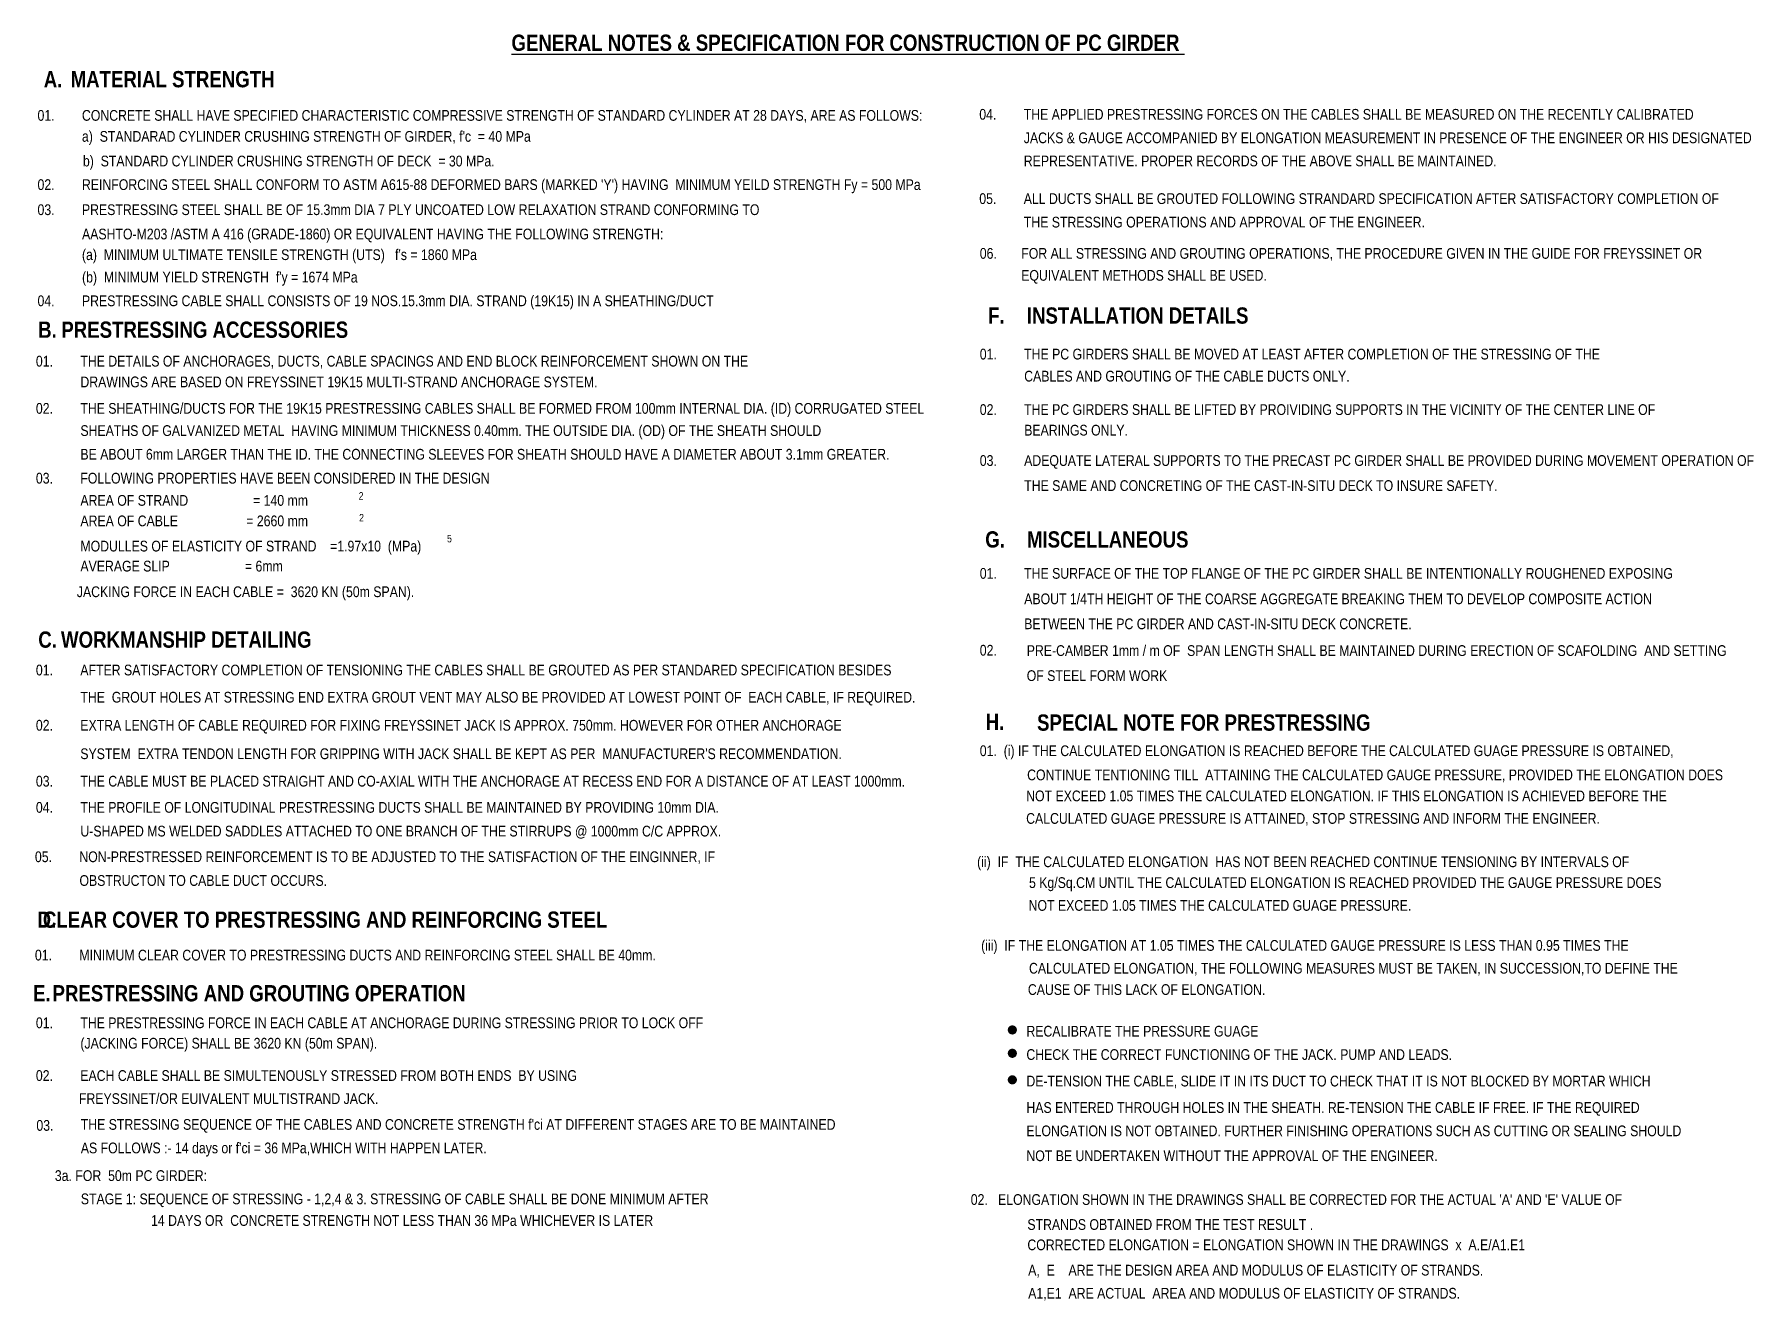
# Model space of a CAD drawing. Header units: millimetres. Extents: x 105 to 209081, y -582 to 17080.
# Drawn here: x 171787 to 192914, y 1516 to 17080 of the extents above; entities that cross this region are included whole.
import ezdxf
from ezdxf.enums import TextEntityAlignment as Align

# ---------------------------------------------------------------- set-up
doc = ezdxf.new("R2010")
doc.units = ezdxf.units.MM
doc.styles.add('SWIS', font='swissc.ttf', dxfattribs={"height": 200})
doc.styles.add('SWIS_B', font='swisscb.ttf', dxfattribs={"height": 200})

msp = doc.modelspace()

# ---------------------------------------------------------------- texts
at = {"color": 7, "linetype": 'Continuous', "style": 'SWIS_B'}
for s, p in [('%%UGENERAL NOTES & SPECIFICATION FOR CONSTRUCTION OF PC GIRDER ', (181786, 16877)), ('A.', (172017, 16428)), ('MATERIAL STRENGTH', (173486, 16429)), ('B.', (171948, 13350)), ('PRESTRESSING ACCESSORIES', (173881, 13350)), ('F.', (183609, 13524)), ('INSTALLATION DETAILS ', (185377, 13524)), ('G.', (183593, 10772)), ('MISCELLANEOUS', (184977, 10772)), ('C.', (171950, 9541)), ('WORKMANSHIP DETAILING', (173654, 9541)), ('SPECIAL NOTE FOR PRESTRESSING', (186158, 8521)), ('D.', (171941, 6099)), ('CLEAR COVER TO PRESTRESSING AND REINFORCING STEEL', (175360, 6099)), ('E.', (171880, 5194)), ('PRESTRESSING AND GROUTING OPERATION', (174549, 5194))]:
    msp.add_text(s, height=200, dxfattribs=at).set_placement(p, align=Align.CENTER)
at = {"color": 7, "linetype": 'Continuous'}
for s, height, style, p in [('01.', 131.7, 'SWIS', (171826, 16018)), ('CONCRETE SHALL HAVE SPECIFIED CHARACTERISTIC COMPRESSIVE STRENGTH OF STANDARD CYLINDER AT 28 DAYS, ARE AS FOLLOWS:', 131.725, 'SWIS', (172372, 16018)), ('04.', 131.7, 'SWIS', (183399, 16031)), ('THE APPLIED PRESTRESSING FORCES ON THE CABLES SHALL BE MEASURED ON THE RECENTLY CALIBRATED ', 131.73, 'SWIS', (183945, 16031)), ("a)  STANDARAD CYLINDER CRUSHING STRENGTH OF GIRDER, f'c  = 40 MPa", 131.73, 'SWIS', (172372, 15760)), ('JACKS & GAUGE ACCOMPANIED BY ELONGATION MEASUREMENT IN PRESENCE OF THE ENGINEER OR HIS DESIGNATED', 131.73, 'SWIS', (183946, 15742)), ('b)  STANDARD CYLINDER CRUSHING STRENGTH OF DECK  = 30 MPa.', 131.73, 'SWIS', (172384, 15457)), ('REPRESENTATIVE. PROPER RECORDS OF THE ABOVE SHALL BE MAINTAINED.', 131.73, 'SWIS', (183946, 15458)), ('02.', 131.7, 'SWIS', (171826, 15167)), ("REINFORCING STEEL SHALL CONFORM TO ASTM A615-88 DEFORMED BARS (MARKED 'Y') HAVING  MINIMUM YEILD STRENGTH Fy = 500 MPa", 131.725, 'SWIS', (172372, 15167)), ('05.', 131.7, 'SWIS', (183399, 14995)), ('ALL DUCTS SHALL BE GROUTED FOLLOWING STRANDARD SPECIFICATION AFTER SATISFACTORY COMPLETION OF', 131.73, 'SWIS', (183945, 14995)), ('03.', 131.7, 'SWIS', (171826, 14859)), ('PRESTRESSING STEEL SHALL BE OF 15.3mm DIA 7 PLY UNCOATED LOW RELAXATION STRAND CONFORMING TO ', 131.73, 'SWIS', (172372, 14859)), ('THE STRESSING OPERATIONS AND APPROVAL OF THE ENGINEER.', 131.73, 'SWIS', (183946, 14706)), ('AASHTO-M203 /ASTM A 416 (GRADE-1860) OR EQUIVALENT HAVING THE FOLLOWING STRENGTH:', 131.73, 'SWIS', (172373, 14560)), ("(a)  MINIMUM ULTIMATE TENSILE STRENGTH (UTS)   f's = 1860 MPa", 131.73, 'SWIS', (172372, 14306)), ('06.', 131.7, 'SWIS', (183405, 14322)), ('FOR ALL STRESSING AND GROUTING OPERATIONS, THE PROCEDURE GIVEN IN THE GUIDE FOR FREYSSINET OR', 131.73, 'SWIS', (183915, 14322)), ("(b)  MINIMUM YIELD STRENGTH  f'y = 1674 MPa", 131.73, 'SWIS', (172373, 14030)), ('EQUIVALENT METHODS SHALL BE USED.', 131.73, 'SWIS', (183914, 14052)), ('04.', 131.7, 'SWIS', (171826, 13739)), ('PRESTRESSING CABLE SHALL CONSISTS OF 19 NOS.15.3mm DIA. STRAND (19K15) IN A SHEATHING/DUCT', 131.73, 'SWIS', (172372, 13739)), ('01.', 131.7, 'SWIS', (171806, 12997)), ('THE DETAILS OF ANCHORAGES, DUCTS, CABLE SPACINGS AND END BLOCK REINFORCEMENT SHOWN ON THE', 131.73, 'SWIS', (172352, 12997)), ('01.', 131.7, 'SWIS', (183405, 13084)), ('THE PC GIRDERS SHALL BE MOVED AT LEAST AFTER COMPLETION OF THE STRESSING OF THE ', 131.73, 'SWIS', (183950, 13084)), ('CABLES AND GROUTING OF THE CABLE DUCTS ONLY.', 131.73, 'SWIS', (183951, 12813)), ('DRAWINGS ARE BASED ON FREYSSINET 19K15 MULTI-STRAND ANCHORAGE SYSTEM. ', 131.73, 'SWIS', (172353, 12742)), ('02.', 131.7, 'SWIS', (171806, 12417)), ('THE SHEATHING/DUCTS FOR THE 19K15 PRESTRESSING CABLES SHALL BE FORMED FROM 100mm INTERNAL DIA. (ID) CORRUGATED STEEL ', 131.725, 'SWIS', (172352, 12417)), ('02.', 131.7, 'SWIS', (183405, 12402)), ('THE PC GIRDERS SHALL BE LIFTED BY PROIVIDING SUPPORTS IN THE VICINITY OF THE CENTER LINE OF', 131.73, 'SWIS', (183950, 12402)), ('SHEATHS OF GALVANIZED METAL  HAVING MINIMUM THICKNESS 0.40mm. THE OUTSIDE DIA. (OD) OF THE SHEATH SHOULD ', 131.725, 'SWIS', (172353, 12144)), ('BEARINGS ONLY.', 131.73, 'SWIS', (183951, 12149)), ('BE ABOUT 6mm LARGER THAN THE ID. THE CONNECTING SLEEVES FOR SHEATH SHOULD HAVE A DIAMETER ABOUT 3.1mm GREATER.', 131.725, 'SWIS', (172353, 11853)), ('03.', 131.7, 'SWIS', (183405, 11776)), ('ADEQUATE LATERAL SUPPORTS TO THE PRECAST PC GIRDER SHALL BE PROVIDED DURING MOVEMENT OPERATION OF ', 131.73, 'SWIS', (183950, 11776)), ('03.', 131.7, 'SWIS', (171806, 11559)), ('FOLLOWING PROPERTIES HAVE BEEN CONSIDERED IN THE DESIGN ', 131.73, 'SWIS', (172352, 11559)), ('AREA OF STRAND                   = 140 mm', 131.73, 'SWIS', (172353, 11286)), ('2', 92.2, 'SWIS', (175773, 11361)), ('THE SAME AND CONCRETING OF THE CAST-IN-SITU DECK TO INSURE SAFETY.', 131.73, 'SWIS', (183951, 11468)), ('AREA OF CABLE                    = 2660 mm', 131.73, 'SWIS', (172353, 11034)), ('2', 92.2, 'SWIS', (175778, 11093)), ('MODULLES OF ELASTICITY OF STRAND    =1.97x10  (MPa)', 131.73, 'SWIS', (172353, 10724)), ('5', 92.2, 'SWIS', (176859, 10836)), ('AVERAGE SLIP                      = 6mm', 131.73, 'SWIS', (172353, 10478)), ('01.', 131.7, 'SWIS', (183405, 10389)), ('THE SURFACE OF THE TOP FLANGE OF THE PC GIRDER SHALL BE INTENTIONALLY ROUGHENED EXPOSING ', 131.73, 'SWIS', (183950, 10389)), ('JACKING FORCE IN EACH CABLE =  3620 KN (50m SPAN).', 131.73, 'SWIS', (172309, 10163)), ('ABOUT 1/4TH HEIGHT OF THE COARSE AGGREGATE BREAKING THEM TO DEVELOP COMPOSITE ACTION ', 131.73, 'SWIS', (183951, 10076)), ('BETWEEN THE PC GIRDER AND CAST-IN-SITU DECK CONCRETE.', 131.73, 'SWIS', (183951, 9769)), ('02.', 131.7, 'SWIS', (183405, 9444)), ('PRE-CAMBER 1mm / m OF  SPAN LENGTH SHALL BE MAINTAINED DURING ERECTION OF SCAFOLDING  AND SETTING', 131.73, 'SWIS', (183982, 9440)), ('01.', 131.7, 'SWIS', (171806, 9201)), ('AFTER SATISFACTORY COMPLETION OF TENSIONING THE CABLES SHALL BE GROUTED AS PER STANDARED SPECIFICATION BESIDES', 131.725, 'SWIS', (172352, 9201)), ('OF STEEL FORM WORK', 131.73, 'SWIS', (183982, 9132)), ('THE  GROUT HOLES AT STRESSING END EXTRA GROUT VENT MAY ALSO BE PROVIDED AT LOWEST POINT OF  EACH CABLE, IF REQUIRED.', 131.725, 'SWIS', (172353, 8867)), ('H.', 200, 'SWIS_B', (183477, 8530)), ('02.', 131.7, 'SWIS', (171806, 8522)), ('EXTRA LENGTH OF CABLE REQUIRED FOR FIXING FREYSSINET JACK IS APPROX. 750mm. HOWEVER FOR OTHER ANCHORAGE', 131.725, 'SWIS', (172352, 8522)), ("SYSTEM  EXTRA TENDON LENGTH FOR GRIPPING WITH JACK SHALL BE KEPT AS PER  MANUFACTURER'S RECOMMENDATION.", 131.725, 'SWIS', (172352, 8172)), ('01.  (i) IF THE CALCULATED ELONGATION IS REACHED BEFORE THE CALCULATED GUAGE PRESSURE IS OBTAINED,', 131.73, 'SWIS', (183405, 8209)), ('CONTINUE TENTIONING TILL  ATTAINING THE CALCULATED GAUGE PRESSURE, PROVIDED THE ELONGATION DOES', 131.73, 'SWIS', (183987, 7912)), ('03.', 131.7, 'SWIS', (171806, 7835)), ('THE CABLE MUST BE PLACED STRAIGHT AND CO-AXIAL WITH THE ANCHORAGE AT RECESS END FOR A DISTANCE OF AT LEAST 1000mm. ', 131.725, 'SWIS', (172352, 7835)), ('04.', 131.7, 'SWIS', (171806, 7513)), ('THE PROFILE OF LONGITUDINAL PRESTRESSING DUCTS SHALL BE MAINTAINED BY PROVIDING 10mm DIA. ', 131.73, 'SWIS', (172352, 7513)), ('NOT EXCEED 1.05 TIMES THE CALCULATED ELONGATION. IF THIS ELONGATION IS ACHIEVED BEFORE THE', 131.73, 'SWIS', (183975, 7654)), ('CALCULATED GUAGE PRESSURE IS ATTAINED, STOP STRESSING AND INFORM THE ENGINEER.', 131.73, 'SWIS', (183975, 7377)), ('U-SHAPED MS WELDED SADDLES ATTACHED TO ONE BRANCH OF THE STIRRUPS @ 1000mm C/C APPROX.', 131.73, 'SWIS', (172353, 7221)), ('05.', 131.7, 'SWIS', (171794, 6906)), ('NON-PRESTRESSED REINFORCEMENT IS TO BE ADJUSTED TO THE SATISFACTION OF THE EINGINNER, IF', 131.73, 'SWIS', (172340, 6906)), (' (ii)  IF  THE CALCULATED ELONGATION  HAS NOT BEEN REACHED CONTINUE TENSIONING BY INTERVALS OF ', 131.73, 'SWIS', (183330, 6844)), ('OBSTRUCTON TO CABLE DUCT OCCURS.', 131.73, 'SWIS', (172341, 6614)), ('5 Kg/Sq.CM UNTIL THE CALCULATED ELONGATION IS REACHED PROVIDED THE GAUGE PRESSURE DOES ', 131.73, 'SWIS', (184010, 6588)), ('NOT EXCEED 1.05 TIMES THE CALCULATED GUAGE PRESSURE.', 131.73, 'SWIS', (184005, 6308)), ('(iii)  IF THE ELONGATION AT 1.05 TIMES THE CALCULATED GAUGE PRESSURE IS LESS THAN 0.95 TIMES THE', 131.73, 'SWIS', (183422, 5816)), ('01.', 131.7, 'SWIS', (171794, 5697)), ('MINIMUM CLEAR COVER TO PRESTRESSING DUCTS AND REINFORCING STEEL SHALL BE 40mm.', 131.73, 'SWIS', (172340, 5697)), ('CALCULATED ELONGATION, THE FOLLOWING MEASURES MUST BE TAKEN, IN SUCCESSION,TO DEFINE THE', 131.73, 'SWIS', (184010, 5536)), ('CAUSE OF THIS LACK OF ELONGATION.', 131.73, 'SWIS', (183996, 5274)), ('01.', 131.7, 'SWIS', (171806, 4865)), ('THE PRESTRESSING FORCE IN EACH CABLE AT ANCHORAGE DURING STRESSING PRIOR TO LOCK OFF ', 131.73, 'SWIS', (172352, 4865)), ('RECALIBRATE THE PRESSURE GUAGE', 131.73, 'SWIS', (183978, 4762)), ('(JACKING FORCE) SHALL BE 3620 KN (50m SPAN). ', 131.73, 'SWIS', (172353, 4614)), ('CHECK THE CORRECT FUNCTIONING OF THE JACK. PUMP AND LEADS.', 131.73, 'SWIS', (183978, 4475)), ('02.', 131.7, 'SWIS', (171806, 4217)), ('EACH CABLE SHALL BE SIMULTENOUSLY STRESSED FROM BOTH ENDS  BY USING  ', 131.73, 'SWIS', (172352, 4217)), ('DE-TENSION THE CABLE, SLIDE IT IN ITS DUCT TO CHECK THAT IT IS NOT BLOCKED BY MORTAR WHICH', 131.73, 'SWIS', (183978, 4149)), (' FREYSSINET/OR EUIVALENT MULTISTRAND JACK.', 131.73, 'SWIS', (172293, 3933)), ('HAS ENTERED THROUGH HOLES IN THE SHEATH. RE-TENSION THE CABLE IF FREE. IF THE REQUIRED', 131.73, 'SWIS', (183978, 3824)), ('03.', 131.7, 'SWIS', (171812, 3604)), ("THE STRESSING SEQUENCE OF THE CABLES AND CONCRETE STRENGTH f'ci AT DIFFERENT STAGES ARE TO BE MAINTAINED", 131.725, 'SWIS', (172357, 3616)), ('ELONGATION IS NOT OBTAINED. FURTHER FINISHING OPERATIONS SUCH AS CUTTING OR SEALING SHOULD', 131.73, 'SWIS', (183978, 3537)), ("AS FOLLOWS :- 14 days or f'ci = 36 MPa,WHICH WITH HAPPEN LATER.", 131.73, 'SWIS', (172358, 3327)), ('NOT BE UNDERTAKEN WITHOUT THE APPROVAL OF THE ENGINEER.', 131.73, 'SWIS', (183978, 3231)), ('3a. FOR  50m PC GIRDER:', 131.73, 'SWIS', (172039, 2987)), ('STAGE 1: SEQUENCE OF STRESSING - 1,2,4 & 3. STRESSING OF CABLE SHALL BE DONE MINIMUM AFTER ', 131.73, 'SWIS', (172358, 2701)), ("02.   ELONGATION SHOWN IN THE DRAWINGS SHALL BE CORRECTED FOR THE ACTUAL 'A' AND 'E' VALUE OF ", 131.73, 'SWIS', (183294, 2693)), ('14 DAYS OR  CONCRETE STRENGTH NOT LESS THAN 36 MPa WHICHEVER IS LATER', 131.73, 'SWIS', (173221, 2435)), ('STRANDS OBTAINED FROM THE TEST RESULT . ', 131.73, 'SWIS', (183990, 2386)), ('CORRECTED ELONGATION = ELONGATION SHOWN IN THE DRAWINGS  x  A.E/A1.E1', 131.73, 'SWIS', (183990, 2136)), ('A,  E    ARE THE DESIGN AREA AND MODULUS OF ELASTICITY OF STRANDS.', 131.73, 'SWIS', (184000, 1825)), ('A1,E1  ARE ACTUAL  AREA AND MODULUS OF ELASTICITY OF STRANDS.', 131.73, 'SWIS', (184000, 1541))]:
    msp.add_text(s, height=height, dxfattribs=dict(at, style=style)).set_placement(p)

# ---------------------------------------------------------------- linework, layer by layer
at = {"const_width": 56.2}
for points in [[(183777, 4843, 1), (183833, 4843, 1)], [(183777, 4556, 1), (183833, 4556, 1)], [(183777, 4230, 1), (183833, 4230, 1)]]:
    msp.add_lwpolyline(points, format="xyb", close=True, dxfattribs=at)

msp.set_redraw_order([(e.dxf.handle, doc.entitydb.next_handle()) for e in msp.query("TEXT MTEXT ATTDEF DIMENSION ARC_DIMENSION")])  # texts and dimensions are drawn at this point

doc.saveas('drawing.dxf')
